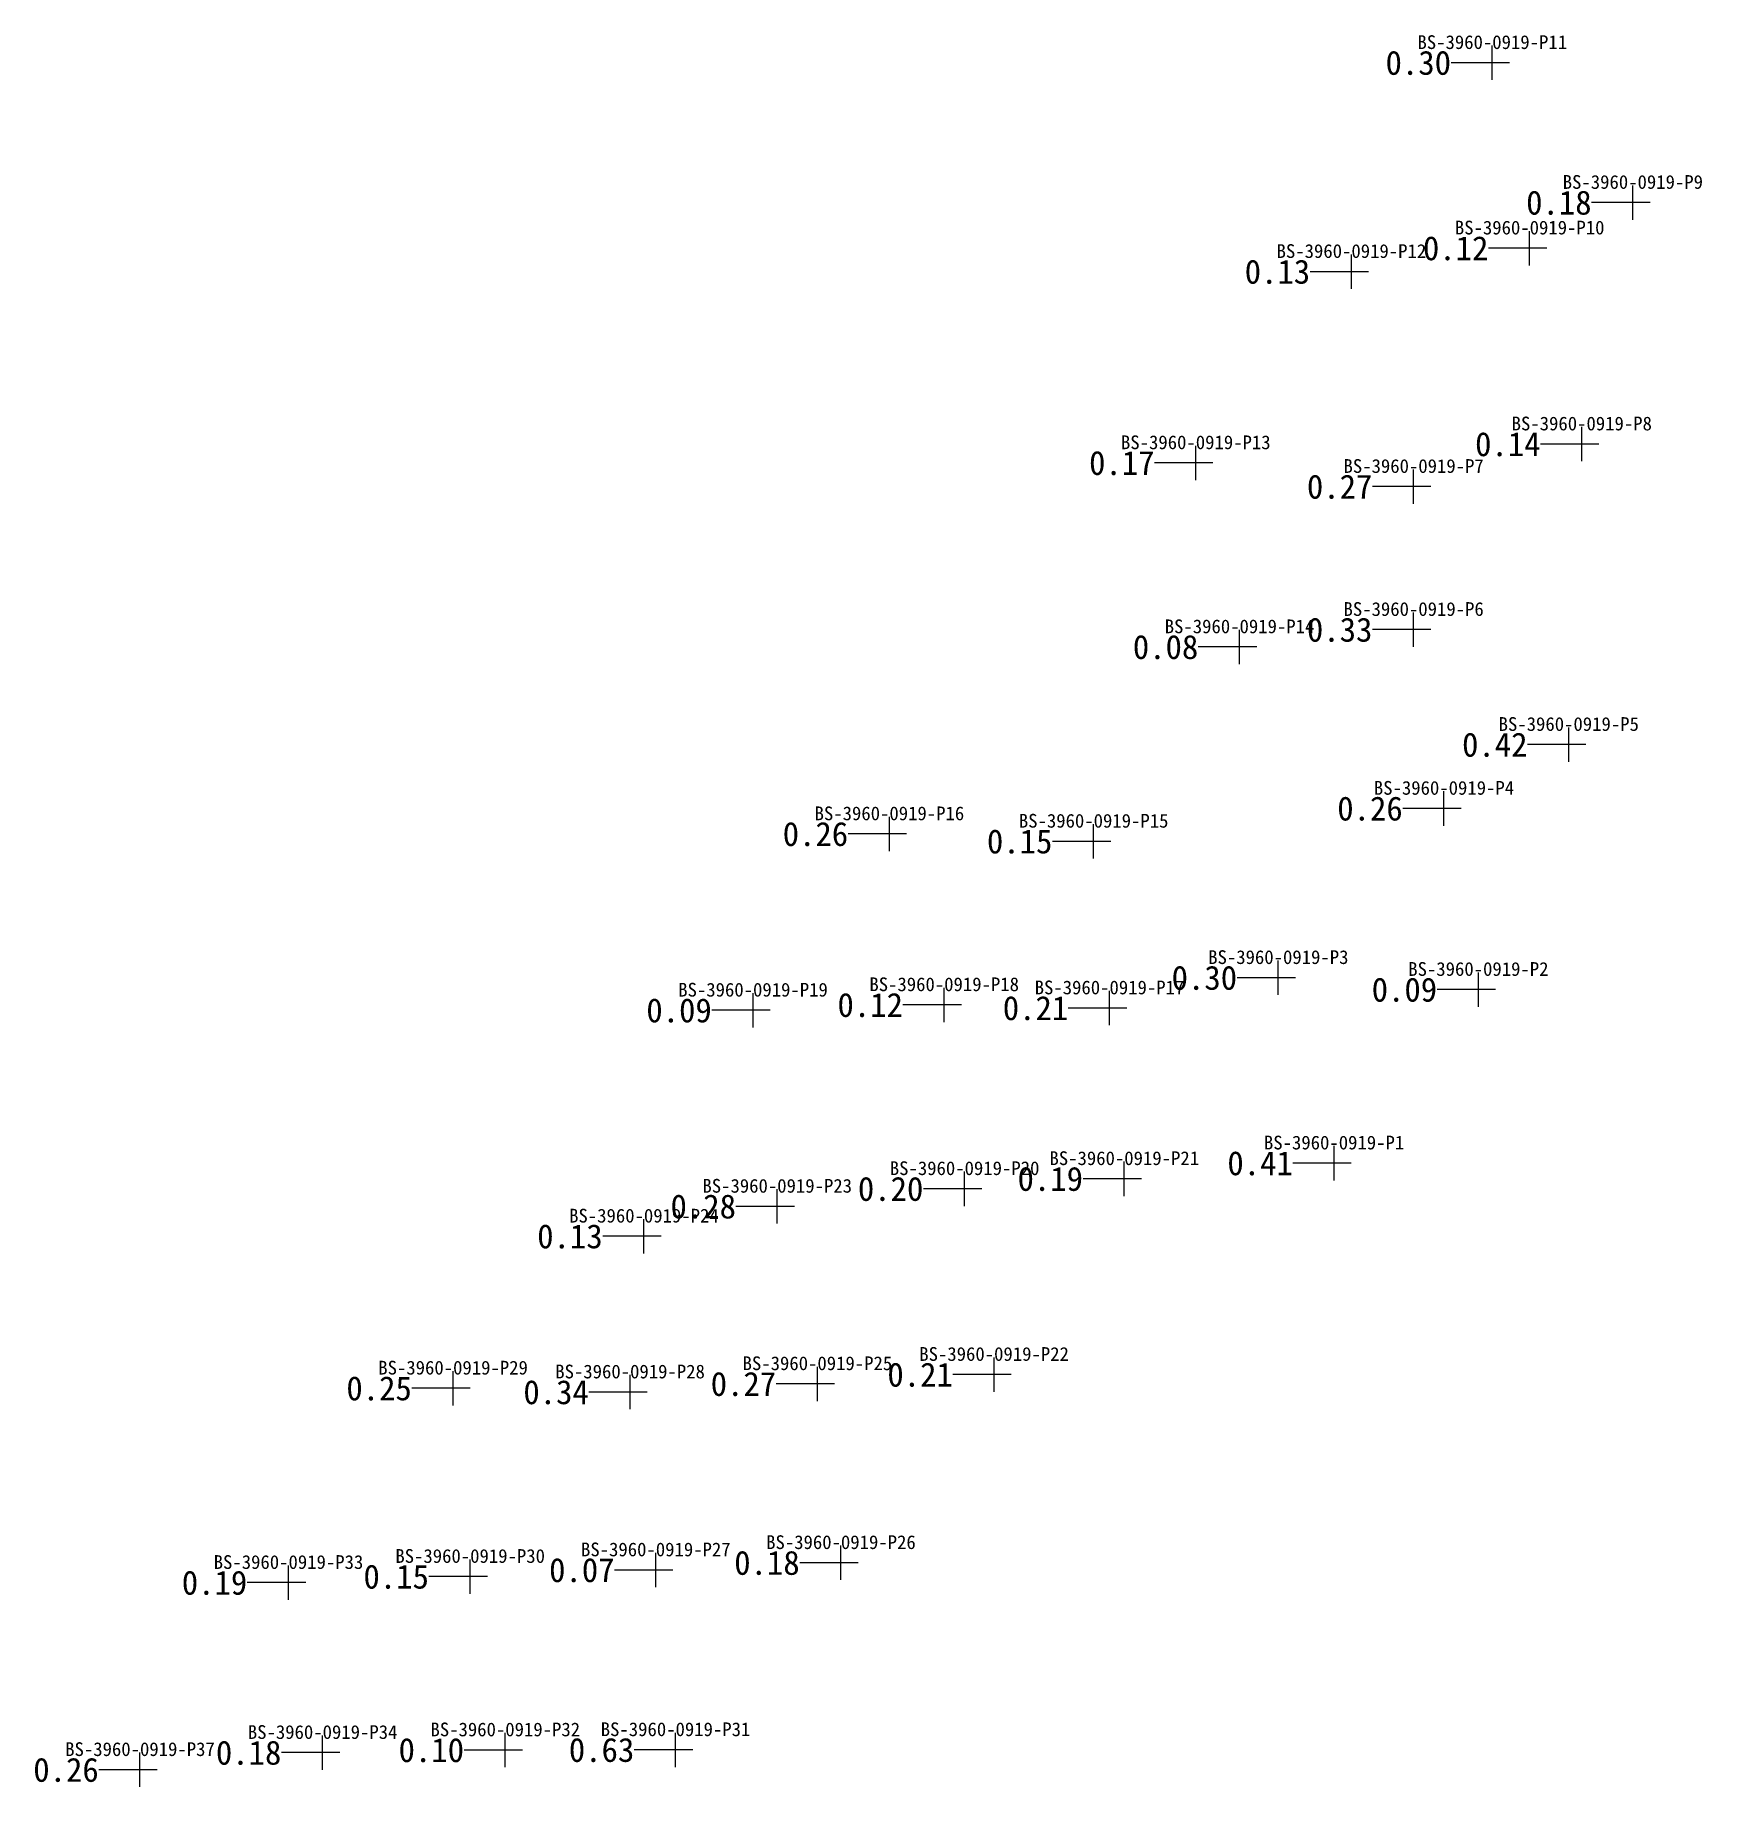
# Model space of a CAD drawing. Header units: inches. Extents: x 469979.2 to 470048.5, y 4349716 to 4349799.5.
# Drawn here: x 470000 to 470048.5, y 4349748.6 to 4349799.5 of the extents above; entities that cross this region are included whole.
import ezdxf
from ezdxf.enums import TextEntityAlignment as Align

# ---------------------------------------------------------------- set-up
doc = ezdxf.new("R2010")
doc.units = ezdxf.units.IN
doc.header["$MEASUREMENT"] = 0
for name, color, linetype, lineweight in [('点', 7, 'Continuous', 0), ('线条', 7, 'Continuous', 0), ('钻孔', 7, 'Continuous', 0)]:
    doc.layers.add(name, color=color, linetype=linetype, lineweight=lineweight)
doc.styles.add('3dmine_textStyle_3', font='', dxfattribs={"height": 1})
doc.styles.get('3dmine_textStyle_3').set_extended_font_data('SimSun-ExtB')

msp = doc.modelspace()

# ---------------------------------------------------------------- texts
at = {"layer": '钻孔', "color": 138, "linetype": 'Continuous', "lineweight": 0, "true_color": 0x004c4c, "style": '3dmine_textStyle_3'}
for s, p in [('BS-3960-0919-P11', (470042.376, 4349799.136, 3955.864)), ('BS-3960-0919-P9', (470046.467, 4349795.068, 3955.417)), ('BS-3960-0919-P10', (470043.464, 4349793.741, 3955.035)), ('BS-3960-0919-P12', (470038.277, 4349793.058, 3956.207)), ('BS-3960-0919-P8', (470044.981, 4349788.041, 3954.332)), ('BS-3960-0919-P13', (470033.749, 4349787.494, 3957.292)), ('BS-3960-0919-P7', (470040.088, 4349786.804, 3954.742)), ('BS-3960-0919-P6', (470040.088, 4349782.643, 3955.379)), ('BS-3960-0919-P14', (470035.022, 4349782.139, 3958.061)), ('BS-3960-0919-P5', (470044.602, 4349779.298, 3955.715)), ('BS-3960-0919-P4', (470040.971, 4349777.44, 3956.147)), ('BS-3960-0919-P16', (470024.834, 4349776.699, 3959.254)), ('BS-3960-0919-P15', (470030.777, 4349776.483, 3959.266)), ('BS-3960-0919-P3', (470036.151, 4349772.516, 3957.389)), ('BS-3960-0919-P18', (470026.428, 4349771.726, 3959.931)), ('BS-3960-0919-P2', (470041.972, 4349772.171, 3957.176)), ('BS-3960-0919-P19', (470020.866, 4349771.568, 3960.034)), ('BS-3960-0919-P17', (470031.238, 4349771.634, 3959.566)), ('BS-3960-0919-P1', (470037.773, 4349767.121, 3958.119)), ('BS-3960-0919-P21', (470031.668, 4349766.666, 3959.73)), ('BS-3960-0919-P20', (470027.022, 4349766.375, 3960.251)), ('BS-3960-0919-P23', (470021.57, 4349765.863, 3960.428)), ('BS-3960-0919-P24', (470017.691, 4349764.994, 3960.844)), ('BS-3960-0919-P29', (470012.138, 4349760.572, 3960.777)), ('BS-3960-0919-P25', (470022.739, 4349760.7, 3960.809)), ('BS-3960-0919-P22', (470027.88, 4349760.97, 3960.325)), ('BS-3960-0919-P28', (470017.288, 4349760.46, 3960.616)), ('BS-3960-0919-P26', (470023.424, 4349755.495, 3960.85)), ('BS-3960-0919-P33', (470007.349, 4349754.917, 3960.707)), ('BS-3960-0919-P30', (470012.635, 4349755.093, 3960.571)), ('BS-3960-0919-P27', (470018.037, 4349755.284, 3960.664)), ('BS-3960-0919-P34', (470008.342, 4349749.971, 3960.875)), ('BS-3960-0919-P32', (470013.657, 4349750.047, 3960.661)), ('BS-3960-0919-P31', (470018.611, 4349750.052, 3960.569)), ('BS-3960-0919-P37', (470003.028, 4349749.473, 3960.598))]:
    msp.add_text(s, height=0.4, dxfattribs=at).set_placement(p, align=Align.CENTER)
at = {"layer": '钻孔', "color": 8, "linetype": 'Continuous', "lineweight": 0, "true_color": 0x808080, "style": '3dmine_textStyle_3'}
for s, p in [('0.30', (470041.176, 4349798.736, 3952.864)), ('0.18', (470045.267, 4349794.668, 3952.917)), ('0.12', (470042.264, 4349793.341, 3952.535)), ('0.13', (470037.077, 4349792.658, 3953.207)), ('0.14', (470043.781, 4349787.641, 3952.332)), ('0.17', (470032.549, 4349787.094, 3953.792)), ('0.27', (470038.888, 4349786.404, 3952.242)), ('0.33', (470038.888, 4349782.243, 3952.879)), ('0.08', (470033.822, 4349781.739, 3954.061)), ('0.42', (470043.402, 4349778.898, 3952.715)), ('0.26', (470039.771, 4349777.04, 3953.147)), ('0.26', (470023.634, 4349776.299, 3954.754)), ('0.15', (470029.577, 4349776.083, 3954.766)), ('0.30', (470034.951, 4349772.116, 3953.889)), ('0.09', (470040.772, 4349771.771, 3953.676)), ('0.12', (470025.228, 4349771.326, 3954.931)), ('0.21', (470030.038, 4349771.234, 3954.566)), ('0.09', (470019.666, 4349771.168, 3955.034)), ('0.41', (470036.573, 4349766.721, 3954.119)), ('0.19', (470030.468, 4349766.266, 3954.73)), ('0.20', (470025.822, 4349765.975, 3955.251)), ('0.28', (470020.37, 4349765.463, 3955.428)), ('0.13', (470016.491, 4349764.594, 3955.344)), ('0.21', (470026.68, 4349760.57, 3955.325)), ('0.25', (470010.938, 4349760.172, 3955.277)), ('0.34', (470016.088, 4349760.06, 3955.116)), ('0.27', (470021.539, 4349760.3, 3955.309)), ('0.18', (470022.224, 4349755.095, 3955.35)), ('0.19', (470006.149, 4349754.517, 3955.207)), ('0.15', (470011.435, 4349754.693, 3955.071)), ('0.07', (470016.837, 4349754.884, 3955.164)), ('0.18', (470007.142, 4349749.571, 3955.375)), ('0.10', (470012.457, 4349749.647, 3955.161)), ('0.26', (470001.828, 4349749.073, 3955.098))]:
    msp.add_text(s, height=0.7, dxfattribs=at).set_placement(p, align=Align.MIDDLE_RIGHT)
at = {"layer": '钻孔', "color": 4, "linetype": 'Continuous', "lineweight": 0, "true_color": 0x00ffff, "style": '3dmine_textStyle_3'}
msp.add_text('0.63', height=0.7, dxfattribs=at).set_placement((470017.411, 4349749.652, 3955.069), align=Align.MIDDLE_RIGHT)

# ---------------------------------------------------------------- hatches: boundary and pattern name
at = {"layer": '钻孔', "linetype": 'Continuous', "lineweight": 0, "true_color": 0x808080, "extrusion": (0, 1, 0)}
for points in [[(-470043.376, 3949.864), (-470042.376, 3949.864), (-470042.376, 3955.864), (-470043.376, 3955.864)], [(-470047.467, 3950.417), (-470046.467, 3950.417), (-470046.467, 3955.417), (-470047.467, 3955.417)], [(-470044.464, 3950.035), (-470043.464, 3950.035), (-470043.464, 3955.035), (-470044.464, 3955.035)], [(-470039.277, 3950.207), (-470038.277, 3950.207), (-470038.277, 3956.207), (-470039.277, 3956.207)], [(-470045.981, 3950.332), (-470044.981, 3950.332), (-470044.981, 3954.332), (-470045.981, 3954.332)], [(-470034.749, 3950.292), (-470033.749, 3950.292), (-470033.749, 3957.292), (-470034.749, 3957.292)], [(-470041.088, 3949.742), (-470040.088, 3949.742), (-470040.088, 3954.742), (-470041.088, 3954.742)], [(-470041.088, 3950.379), (-470040.088, 3950.379), (-470040.088, 3955.379), (-470041.088, 3955.379)], [(-470036.022, 3950.061), (-470035.022, 3950.061), (-470035.022, 3958.061), (-470036.022, 3958.061)], [(-470045.602, 3949.715), (-470044.602, 3949.715), (-470044.602, 3955.715), (-470045.602, 3955.715)], [(-470041.971, 3950.147), (-470040.971, 3950.147), (-470040.971, 3956.147), (-470041.971, 3956.147)], [(-470025.834, 3950.254), (-470024.834, 3950.254), (-470024.834, 3959.254), (-470025.834, 3959.254)], [(-470031.777, 3950.266), (-470030.777, 3950.266), (-470030.777, 3959.266), (-470031.777, 3959.266)], [(-470037.151, 3950.389), (-470036.151, 3950.389), (-470036.151, 3957.389), (-470037.151, 3957.389)], [(-470042.972, 3950.176), (-470041.972, 3950.176), (-470041.972, 3957.176), (-470042.972, 3957.176)], [(-470021.866, 3950.034), (-470020.866, 3950.034), (-470020.866, 3960.034), (-470021.866, 3960.034)], [(-470027.428, 3949.931), (-470026.428, 3949.931), (-470026.428, 3959.931), (-470027.428, 3959.931)], [(-470032.238, 3949.566), (-470031.238, 3949.566), (-470031.238, 3959.566), (-470032.238, 3959.566)], [(-470038.773, 3950.119), (-470037.773, 3950.119), (-470037.773, 3958.119), (-470038.773, 3958.119)], [(-470028.022, 3950.251), (-470027.022, 3950.251), (-470027.022, 3960.251), (-470028.022, 3960.251)], [(-470032.668, 3949.73), (-470031.668, 3949.73), (-470031.668, 3959.73), (-470032.668, 3959.73)], [(-470022.57, 3950.428), (-470021.57, 3950.428), (-470021.57, 3960.428), (-470022.57, 3960.428)], [(-470018.691, 3949.844), (-470017.691, 3949.844), (-470017.691, 3960.844), (-470018.691, 3960.844)], [(-470028.88, 3950.325), (-470027.88, 3950.325), (-470027.88, 3960.325), (-470028.88, 3960.325)], [(-470013.138, 3949.777), (-470012.138, 3949.777), (-470012.138, 3960.777), (-470013.138, 3960.777)], [(-470018.288, 3949.616), (-470017.288, 3949.616), (-470017.288, 3960.616), (-470018.288, 3960.616)], [(-470023.739, 3949.809), (-470022.739, 3949.809), (-470022.739, 3960.809), (-470023.739, 3960.809)], [(-470019.037, 3949.664), (-470018.037, 3949.664), (-470018.037, 3960.664), (-470019.037, 3960.664)], [(-470024.424, 3949.85), (-470023.424, 3949.85), (-470023.424, 3960.85), (-470024.424, 3960.85)], [(-470008.349, 3949.707), (-470007.349, 3949.707), (-470007.349, 3960.707), (-470008.349, 3960.707)], [(-470013.635, 3949.571), (-470012.635, 3949.571), (-470012.635, 3960.571), (-470013.635, 3960.571)], [(-470009.342, 3949.875), (-470008.342, 3949.875), (-470008.342, 3960.875), (-470009.342, 3960.875)], [(-470014.657, 3949.661), (-470013.657, 3949.661), (-470013.657, 3960.661), (-470014.657, 3960.661)], [(-470004.028, 3949.598), (-470003.028, 3949.598), (-470003.028, 3960.598), (-470004.028, 3960.598)]]:
    msp.add_hatch(color=8, dxfattribs=at).paths.add_polyline_path(points, flags=0)
at = {"layer": '钻孔', "linetype": 'Continuous', "lineweight": 0, "true_color": 0x00ffff, "extrusion": (0, 1, 0)}
msp.add_hatch(color=4, dxfattribs=at).paths.add_polyline_path([(-470019.611, 3949.569), (-470018.611, 3949.569), (-470018.611, 3960.569), (-470019.611, 3960.569)], flags=0)

# ---------------------------------------------------------------- linework, layer by layer
at = {"layer": '点', "color": 138, "linetype": 'Continuous', "lineweight": 0, "true_color": 0x004c4c}
for points, elevation in [([(470042.376, 4349798.236), (470042.376, 4349799.236)], 3955.864), ([(470042.876, 4349798.736), (470041.876, 4349798.736)], 3955.864), ([(470046.467, 4349794.168), (470046.467, 4349795.168)], 3955.417), ([(470046.967, 4349794.668), (470045.967, 4349794.668)], 3955.417), ([(470043.464, 4349792.841), (470043.464, 4349793.841)], 3955.035), ([(470038.277, 4349792.158), (470038.277, 4349793.158)], 3956.207), ([(470043.964, 4349793.341), (470042.964, 4349793.341)], 3955.035), ([(470038.777, 4349792.658), (470037.777, 4349792.658)], 3956.207), ([(470044.981, 4349787.141), (470044.981, 4349788.141)], 3954.332), ([(470033.749, 4349786.594), (470033.749, 4349787.594)], 3957.292), ([(470045.481, 4349787.641), (470044.481, 4349787.641)], 3954.332), ([(470034.249, 4349787.094), (470033.249, 4349787.094)], 3957.292), ([(470040.088, 4349785.904), (470040.088, 4349786.904)], 3954.742), ([(470040.588, 4349786.404), (470039.588, 4349786.404)], 3954.742), ([(470040.088, 4349781.743), (470040.088, 4349782.743)], 3955.379), ([(470035.022, 4349781.239), (470035.022, 4349782.239)], 3958.061), ([(470040.588, 4349782.243), (470039.588, 4349782.243)], 3955.379), ([(470035.522, 4349781.739), (470034.522, 4349781.739)], 3958.061), ([(470044.602, 4349778.398), (470044.602, 4349779.398)], 3955.715), ([(470045.102, 4349778.898), (470044.102, 4349778.898)], 3955.715), ([(470040.971, 4349776.54), (470040.971, 4349777.54)], 3956.147), ([(470024.834, 4349775.799), (470024.834, 4349776.799)], 3959.254), ([(470041.471, 4349777.04), (470040.471, 4349777.04)], 3956.147), ([(470025.334, 4349776.299), (470024.334, 4349776.299)], 3959.254), ([(470030.777, 4349775.583), (470030.777, 4349776.583)], 3959.266), ([(470031.277, 4349776.083), (470030.277, 4349776.083)], 3959.266), ([(470036.151, 4349771.616), (470036.151, 4349772.616)], 3957.389), ([(470036.651, 4349772.116), (470035.651, 4349772.116)], 3957.389), ([(470041.972, 4349771.271), (470041.972, 4349772.271)], 3957.176), ([(470020.866, 4349770.668), (470020.866, 4349771.668)], 3960.034), ([(470026.428, 4349770.826), (470026.428, 4349771.826)], 3959.931), ([(470031.238, 4349770.734), (470031.238, 4349771.734)], 3959.566), ([(470042.472, 4349771.771), (470041.472, 4349771.771)], 3957.176), ([(470021.366, 4349771.168), (470020.366, 4349771.168)], 3960.034), ([(470026.928, 4349771.326), (470025.928, 4349771.326)], 3959.931), ([(470031.738, 4349771.234), (470030.738, 4349771.234)], 3959.566), ([(470037.773, 4349766.221), (470037.773, 4349767.221)], 3958.119), ([(470031.668, 4349765.766), (470031.668, 4349766.766)], 3959.73), ([(470038.273, 4349766.721), (470037.273, 4349766.721)], 3958.119), ([(470027.522, 4349765.975), (470026.522, 4349765.975)], 3960.251), ([(470027.022, 4349765.475), (470027.022, 4349766.475)], 3960.251), ([(470032.168, 4349766.266), (470031.168, 4349766.266)], 3959.73), ([(470022.07, 4349765.463), (470021.07, 4349765.463)], 3960.428), ([(470021.57, 4349764.963), (470021.57, 4349765.963)], 3960.428), ([(470017.691, 4349764.094), (470017.691, 4349765.094)], 3960.844), ([(470018.191, 4349764.594), (470017.191, 4349764.594)], 3960.844), ([(470027.88, 4349760.07), (470027.88, 4349761.07)], 3960.325), ([(470012.138, 4349759.672), (470012.138, 4349760.672)], 3960.777), ([(470017.288, 4349759.56), (470017.288, 4349760.56)], 3960.616), ([(470022.739, 4349759.8), (470022.739, 4349760.8)], 3960.809), ([(470028.38, 4349760.57), (470027.38, 4349760.57)], 3960.325), ([(470012.638, 4349760.172), (470011.638, 4349760.172)], 3960.777), ([(470017.788, 4349760.06), (470016.788, 4349760.06)], 3960.616), ([(470023.239, 4349760.3), (470022.239, 4349760.3)], 3960.809), ([(470018.037, 4349754.384), (470018.037, 4349755.384)], 3960.664), ([(470023.424, 4349754.595), (470023.424, 4349755.595)], 3960.85), ([(470007.349, 4349754.017), (470007.349, 4349755.017)], 3960.707), ([(470012.635, 4349754.193), (470012.635, 4349755.193)], 3960.571), ([(470018.537, 4349754.884), (470017.537, 4349754.884)], 3960.664), ([(470023.924, 4349755.095), (470022.924, 4349755.095)], 3960.85), ([(470007.849, 4349754.517), (470006.849, 4349754.517)], 3960.707), ([(470013.135, 4349754.693), (470012.135, 4349754.693)], 3960.571), ([(470008.342, 4349749.071), (470008.342, 4349750.071)], 3960.875), ([(470013.657, 4349749.147), (470013.657, 4349750.147)], 3960.661), ([(470018.611, 4349749.152), (470018.611, 4349750.152)], 3960.569), ([(470003.028, 4349748.573), (470003.028, 4349749.573)], 3960.598), ([(470008.842, 4349749.571), (470007.842, 4349749.571)], 3960.875), ([(470014.157, 4349749.647), (470013.157, 4349749.647)], 3960.661), ([(470019.111, 4349749.652), (470018.111, 4349749.652)], 3960.569), ([(470003.528, 4349749.073), (470002.528, 4349749.073)], 3960.598)]:
    msp.add_lwpolyline(points, dxfattribs=dict(at, elevation=elevation))
at = {"layer": '线条', "color": 138, "linetype": 'Continuous', "lineweight": 0, "true_color": 0x004c4c}
for points, elevation in [([(470042.376, 4349798.736), (470042.376, 4349798.736), (470042.376, 4349798.736)], 3955.864), ([(470046.467, 4349794.668), (470046.467, 4349794.668), (470046.467, 4349794.668)], 3955.417), ([(470043.464, 4349793.341), (470043.464, 4349793.341), (470043.464, 4349793.341)], 3955.035), ([(470038.277, 4349792.658), (470038.277, 4349792.658), (470038.277, 4349792.658)], 3956.207), ([(470044.981, 4349787.641), (470044.981, 4349787.641), (470044.981, 4349787.641)], 3954.332), ([(470033.749, 4349787.094), (470033.749, 4349787.094), (470033.749, 4349787.094)], 3957.292), ([(470040.088, 4349786.404), (470040.088, 4349786.404), (470040.088, 4349786.404)], 3954.742), ([(470040.088, 4349782.243), (470040.088, 4349782.243), (470040.088, 4349782.243)], 3955.379), ([(470035.022, 4349781.739), (470035.022, 4349781.739), (470035.022, 4349781.739)], 3958.061), ([(470044.602, 4349778.898), (470044.602, 4349778.898), (470044.602, 4349778.898)], 3955.715), ([(470040.971, 4349777.04), (470040.971, 4349777.04), (470040.971, 4349777.04)], 3956.147), ([(470024.834, 4349776.299), (470024.834, 4349776.299), (470024.834, 4349776.299)], 3959.254), ([(470030.777, 4349776.083), (470030.777, 4349776.083), (470030.777, 4349776.083)], 3959.266), ([(470036.151, 4349772.116), (470036.151, 4349772.116), (470036.151, 4349772.116)], 3957.389), ([(470041.972, 4349771.771), (470041.972, 4349771.771), (470041.972, 4349771.771)], 3957.176), ([(470020.866, 4349771.168), (470020.866, 4349771.168), (470020.866, 4349771.168)], 3960.034), ([(470026.428, 4349771.326), (470026.428, 4349771.326), (470026.428, 4349771.326)], 3959.931), ([(470031.238, 4349771.234), (470031.238, 4349771.234), (470031.238, 4349771.234)], 3959.566), ([(470037.773, 4349766.721), (470037.773, 4349766.721), (470037.773, 4349766.721)], 3958.119), ([(470027.022, 4349765.975), (470027.022, 4349765.975), (470027.022, 4349765.975)], 3960.251), ([(470031.668, 4349766.266), (470031.668, 4349766.266), (470031.668, 4349766.266)], 3959.73), ([(470021.57, 4349765.463), (470021.57, 4349765.463), (470021.57, 4349765.463)], 3960.428), ([(470017.691, 4349764.594), (470017.691, 4349764.594), (470017.691, 4349764.594)], 3960.844), ([(470027.88, 4349760.57), (470027.88, 4349760.57), (470027.88, 4349760.57)], 3960.325), ([(470012.138, 4349760.172), (470012.138, 4349760.172), (470012.138, 4349760.172)], 3960.777), ([(470017.288, 4349760.06), (470017.288, 4349760.06), (470017.288, 4349760.06)], 3960.616), ([(470022.739, 4349760.3), (470022.739, 4349760.3), (470022.739, 4349760.3)], 3960.809), ([(470018.037, 4349754.884), (470018.037, 4349754.884), (470018.037, 4349754.884)], 3960.664), ([(470023.424, 4349755.095), (470023.424, 4349755.095), (470023.424, 4349755.095)], 3960.85), ([(470007.349, 4349754.517), (470007.349, 4349754.517), (470007.349, 4349754.517)], 3960.707), ([(470012.635, 4349754.693), (470012.635, 4349754.693), (470012.635, 4349754.693)], 3960.571), ([(470008.342, 4349749.571), (470008.342, 4349749.571), (470008.342, 4349749.571)], 3960.875), ([(470013.657, 4349749.647), (470013.657, 4349749.647), (470013.657, 4349749.647)], 3960.661), ([(470018.611, 4349749.652), (470018.611, 4349749.652), (470018.611, 4349749.652)], 3960.569), ([(470003.028, 4349749.073), (470003.028, 4349749.073), (470003.028, 4349749.073)], 3960.598)]:
    msp.add_lwpolyline(points, dxfattribs=dict(at, elevation=elevation))
at = {"layer": '钻孔', "color": 8, "linetype": 'Continuous', "lineweight": 0, "true_color": 0x808080}
for points, elevation in [([(470042.376, 4349798.736), (470041.176, 4349798.736)], 3955.864), ([(470042.376, 4349798.736), (470041.176, 4349798.736)], 3949.864), ([(470046.467, 4349794.668), (470045.267, 4349794.668)], 3955.417), ([(470046.467, 4349794.668), (470045.267, 4349794.668)], 3950.417), ([(470043.464, 4349793.341), (470042.264, 4349793.341)], 3955.035), ([(470043.464, 4349793.341), (470042.264, 4349793.341)], 3950.035), ([(470038.277, 4349792.658), (470037.077, 4349792.658)], 3956.207), ([(470038.277, 4349792.658), (470037.077, 4349792.658)], 3950.207), ([(470044.981, 4349787.641), (470043.781, 4349787.641)], 3954.332), ([(470044.981, 4349787.641), (470043.781, 4349787.641)], 3950.332), ([(470033.749, 4349787.094), (470032.549, 4349787.094)], 3957.292), ([(470033.749, 4349787.094), (470032.549, 4349787.094)], 3950.292), ([(470040.088, 4349786.404), (470038.888, 4349786.404)], 3954.742), ([(470040.088, 4349786.404), (470038.888, 4349786.404)], 3949.742), ([(470040.088, 4349782.243), (470038.888, 4349782.243)], 3955.379), ([(470040.088, 4349782.243), (470038.888, 4349782.243)], 3950.379), ([(470035.022, 4349781.739), (470033.822, 4349781.739)], 3958.061), ([(470035.022, 4349781.739), (470033.822, 4349781.739)], 3950.061), ([(470044.602, 4349778.898), (470043.402, 4349778.898)], 3955.715), ([(470044.602, 4349778.898), (470043.402, 4349778.898)], 3949.715), ([(470040.971, 4349777.04), (470039.771, 4349777.04)], 3956.147), ([(470040.971, 4349777.04), (470039.771, 4349777.04)], 3950.147), ([(470024.834, 4349776.299), (470023.634, 4349776.299)], 3959.254), ([(470024.834, 4349776.299), (470023.634, 4349776.299)], 3950.254), ([(470030.777, 4349776.083), (470029.577, 4349776.083)], 3959.266), ([(470030.777, 4349776.083), (470029.577, 4349776.083)], 3950.266), ([(470036.151, 4349772.116), (470034.951, 4349772.116)], 3957.389), ([(470036.151, 4349772.116), (470034.951, 4349772.116)], 3950.389), ([(470041.972, 4349771.771), (470040.772, 4349771.771)], 3957.176), ([(470041.972, 4349771.771), (470040.772, 4349771.771)], 3950.176), ([(470020.866, 4349771.168), (470019.666, 4349771.168)], 3960.034), ([(470020.866, 4349771.168), (470019.666, 4349771.168)], 3950.034), ([(470026.428, 4349771.326), (470025.228, 4349771.326)], 3959.931), ([(470026.428, 4349771.326), (470025.228, 4349771.326)], 3949.931), ([(470031.238, 4349771.234), (470030.038, 4349771.234)], 3959.566), ([(470031.238, 4349771.234), (470030.038, 4349771.234)], 3949.566), ([(470037.773, 4349766.721), (470036.573, 4349766.721)], 3958.119), ([(470037.773, 4349766.721), (470036.573, 4349766.721)], 3950.119), ([(470027.022, 4349765.975), (470025.822, 4349765.975)], 3960.251), ([(470027.022, 4349765.975), (470025.822, 4349765.975)], 3950.251), ([(470031.668, 4349766.266), (470030.468, 4349766.266)], 3959.73), ([(470031.668, 4349766.266), (470030.468, 4349766.266)], 3949.73), ([(470021.57, 4349765.463), (470020.37, 4349765.463)], 3960.428), ([(470021.57, 4349765.463), (470020.37, 4349765.463)], 3950.428), ([(470017.691, 4349764.594), (470016.491, 4349764.594)], 3960.844), ([(470017.691, 4349764.594), (470016.491, 4349764.594)], 3949.844), ([(470027.88, 4349760.57), (470026.68, 4349760.57)], 3960.325), ([(470027.88, 4349760.57), (470026.68, 4349760.57)], 3950.325), ([(470012.138, 4349760.172), (470010.938, 4349760.172)], 3960.777), ([(470012.138, 4349760.172), (470010.938, 4349760.172)], 3949.777), ([(470017.288, 4349760.06), (470016.088, 4349760.06)], 3960.616), ([(470017.288, 4349760.06), (470016.088, 4349760.06)], 3949.616), ([(470022.739, 4349760.3), (470021.539, 4349760.3)], 3960.809), ([(470022.739, 4349760.3), (470021.539, 4349760.3)], 3949.809), ([(470018.037, 4349754.884), (470016.837, 4349754.884)], 3960.664), ([(470018.037, 4349754.884), (470016.837, 4349754.884)], 3949.664), ([(470023.424, 4349755.095), (470022.224, 4349755.095)], 3960.85), ([(470023.424, 4349755.095), (470022.224, 4349755.095)], 3949.85), ([(470007.349, 4349754.517), (470006.149, 4349754.517)], 3960.707), ([(470007.349, 4349754.517), (470006.149, 4349754.517)], 3949.707), ([(470012.635, 4349754.693), (470011.435, 4349754.693)], 3960.571), ([(470012.635, 4349754.693), (470011.435, 4349754.693)], 3949.571), ([(470008.342, 4349749.571), (470007.142, 4349749.571)], 3960.875), ([(470008.342, 4349749.571), (470007.142, 4349749.571)], 3949.875), ([(470013.657, 4349749.647), (470012.457, 4349749.647)], 3960.661), ([(470013.657, 4349749.647), (470012.457, 4349749.647)], 3949.661), ([(470003.028, 4349749.073), (470001.828, 4349749.073)], 3960.598), ([(470003.028, 4349749.073), (470001.828, 4349749.073)], 3949.598)]:
    msp.add_lwpolyline(points, dxfattribs=dict(at, elevation=elevation))
at = {"layer": '钻孔', "color": 4, "linetype": 'Continuous', "lineweight": 0, "true_color": 0x00ffff}
for elevation in [3960.569, 3949.569]:
    msp.add_lwpolyline([(470018.611, 4349749.652), (470017.411, 4349749.652)], dxfattribs=dict(at, elevation=elevation))

msp.set_redraw_order([(e.dxf.handle, doc.entitydb.next_handle()) for e in msp.query("TEXT MTEXT ATTDEF DIMENSION ARC_DIMENSION")])  # texts and dimensions are drawn at this point

doc.saveas('drawing.dxf')
